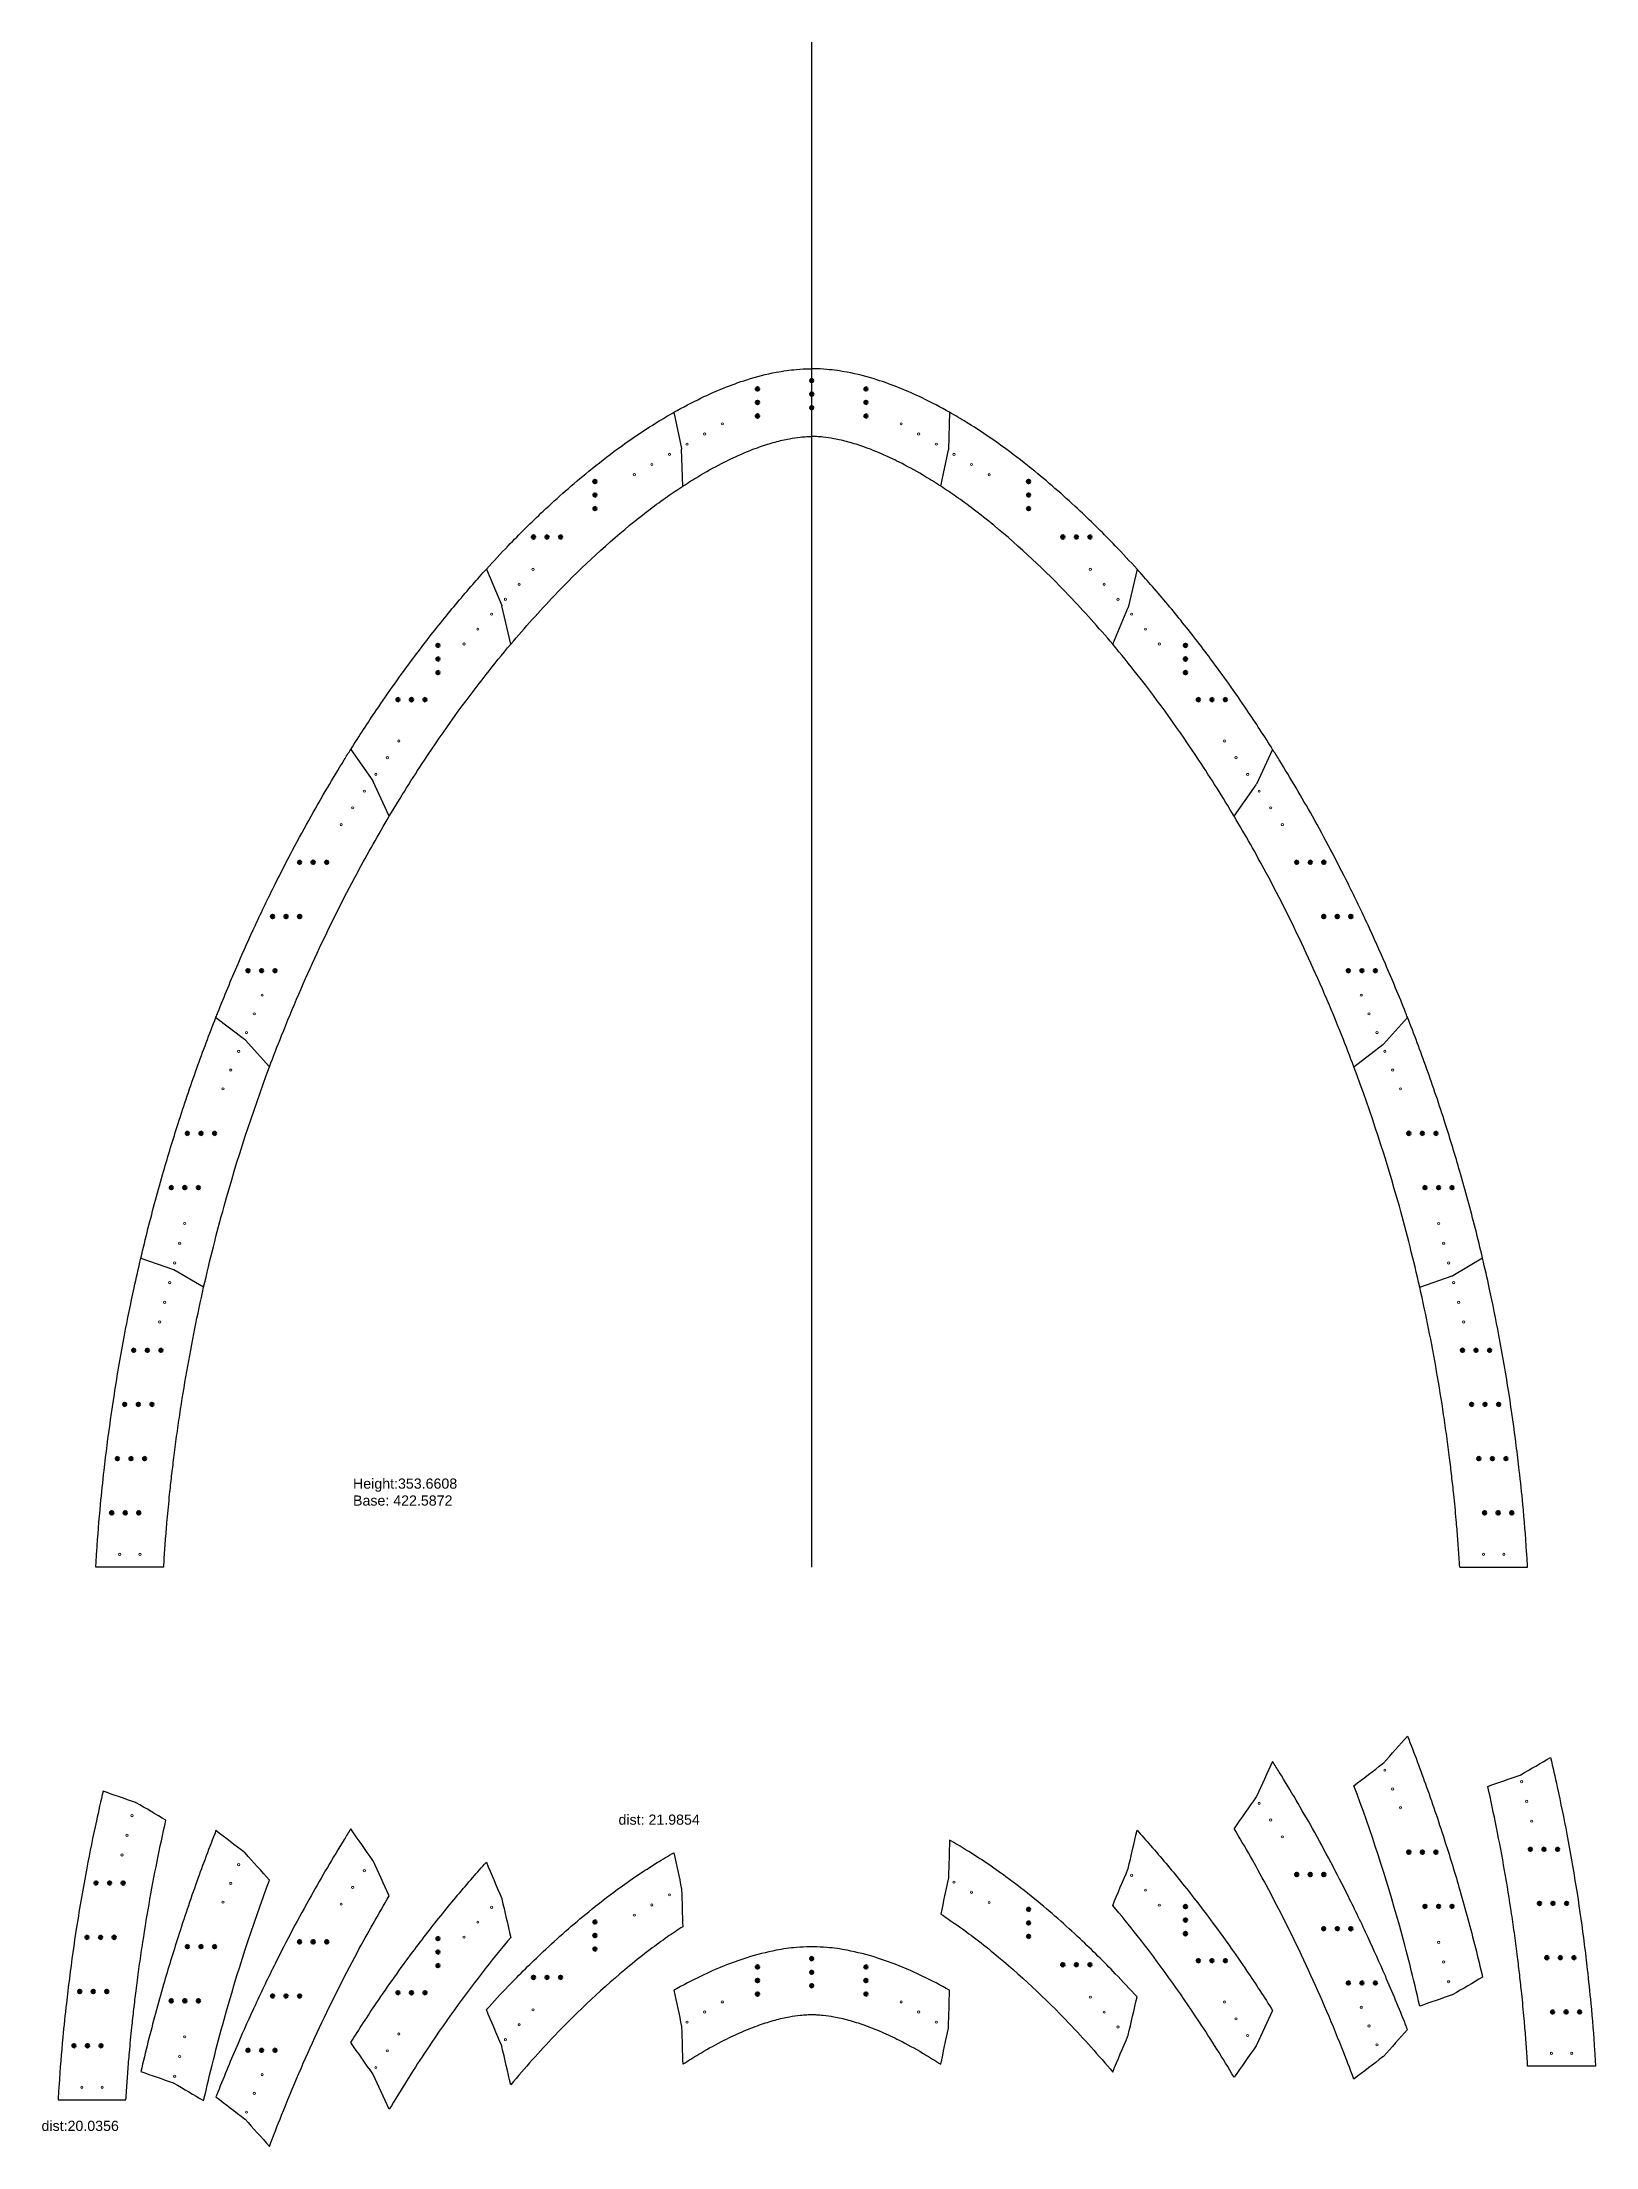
# Model space of a CAD drawing. Header units: inches. Extents: x 97 to 556, y 77 to 698.
import ezdxf

# ---------------------------------------------------------------- set-up
doc = ezdxf.new("R2010")
doc.units = ezdxf.units.IN
doc.header["$MEASUREMENT"] = 0
doc.header["$PDMODE"] = 32
doc.header["$PDSIZE"] = 1
for name, color, linetype, lineweight in [('Annotation', 7, 'Continuous', 9), ('Drilling', 3, 'Continuous', 13), ('Engrave', 4, 'Continuous', 50)]:
    doc.layers.add(name, color=color, linetype=linetype, lineweight=lineweight)
doc.styles.get("Standard").update_dxf_attribs({"font": 'Arial.ttf'})

msp = doc.modelspace()

# ---------------------------------------------------------------- texts
at = {"layer": 'Annotation', "char_height": 3, "attachment_point": 1}
for s, insert in [('Height:353.6608 \\PBase: 422.5872', (188.7, 274.1)), ('dist: 21.9854', (267.06, 174.92)), ('dist:20.0356', (96.76, 84.55))]:
    msp.add_mtext_dynamic_manual_height_columns(s, width=45.2102, gutter_width=1, heights=[0], dxfattribs=dict(at, insert=insert))

# ---------------------------------------------------------------- blocks, each defined once
blk = doc.blocks.new('*U360')
at = {"layer": 'Engrave'}
blk.add_point((0, 0), dxfattribs=at)
blk = doc.blocks.new('*U362')
at = {"layer": 'Engrave', "color": 0, "linetype": 'ByBlock', "lineweight": -2, "transparency": 16777216}
for p in [(0, 0), (4, 0), (8, 0)]:
    blk.add_blockref('*U360', p, dxfattribs=at)
blk = doc.blocks.new('*U363')
at = {"layer": 'Engrave'}
blk.add_point((0, 0), dxfattribs=at)
blk = doc.blocks.new('*U364')
at = {"layer": 'Engrave', "color": 0, "linetype": 'ByBlock', "lineweight": -2, "transparency": 16777216}
for p in [(0, 0), (4, 0), (8, 0)]:
    blk.add_blockref('*U363', p, dxfattribs=at)
blk = doc.blocks.new('*U365')
at = {"layer": 'Engrave'}
blk.add_point((0, 0), dxfattribs=at)
blk = doc.blocks.new('*U366')
at = {"layer": 'Engrave', "color": 0, "linetype": 'ByBlock', "lineweight": -2, "transparency": 16777216}
for p in [(0, 0), (4, 0), (8, 0)]:
    blk.add_blockref('*U365', p, dxfattribs=at)
blk = doc.blocks.new('*U367')
at = {"layer": 'Engrave'}
blk.add_point((0, 0), dxfattribs=at)
blk = doc.blocks.new('*U368')
at = {"layer": 'Engrave', "color": 0, "linetype": 'ByBlock', "lineweight": -2, "transparency": 16777216}
for p in [(0, 0), (4, 0), (8, 0)]:
    blk.add_blockref('*U367', p, dxfattribs=at)
blk = doc.blocks.new('*U369')
at = {"layer": 'Engrave'}
blk.add_point((0, 0), dxfattribs=at)
blk = doc.blocks.new('*U370')
at = {"layer": 'Engrave', "color": 0, "linetype": 'ByBlock', "lineweight": -2, "transparency": 16777216}
for p in [(0, 0), (4, 0), (8, 0)]:
    blk.add_blockref('*U369', p, dxfattribs=at)
blk = doc.blocks.new('*U371')
at = {"layer": 'Engrave'}
blk.add_point((0, 0), dxfattribs=at)
blk = doc.blocks.new('*U372')
at = {"layer": 'Engrave', "color": 0, "linetype": 'ByBlock', "lineweight": -2, "transparency": 16777216}
for p in [(0, 0), (4, 0), (8, 0)]:
    blk.add_blockref('*U371', p, dxfattribs=at)
blk = doc.blocks.new('*U373')
at = {"layer": 'Engrave'}
blk.add_point((0, 0), dxfattribs=at)
blk = doc.blocks.new('*U374')
at = {"layer": 'Engrave', "color": 0, "linetype": 'ByBlock', "lineweight": -2, "transparency": 16777216}
for p in [(0, 0), (4, 0), (8, 0)]:
    blk.add_blockref('*U373', p, dxfattribs=at)
blk = doc.blocks.new('*U375')
at = {"layer": 'Engrave'}
blk.add_point((0, 0), dxfattribs=at)
blk = doc.blocks.new('*U376')
at = {"layer": 'Engrave', "color": 0, "linetype": 'ByBlock', "lineweight": -2, "transparency": 16777216}
for p in [(0, 0), (4, 0), (8, 0)]:
    blk.add_blockref('*U375', p, dxfattribs=at)
blk = doc.blocks.new('*U377')
at = {"layer": 'Engrave'}
blk.add_point((0, 0), dxfattribs=at)
blk = doc.blocks.new('*U378')
at = {"layer": 'Engrave', "color": 0, "linetype": 'ByBlock', "lineweight": -2, "transparency": 16777216}
for p in [(0, 0), (4, 0), (8, 0)]:
    blk.add_blockref('*U377', p, dxfattribs=at)
blk = doc.blocks.new('*U379')
at = {"layer": 'Engrave'}
blk.add_point((0, 0), dxfattribs=at)
blk = doc.blocks.new('*U380')
at = {"layer": 'Engrave', "color": 0, "linetype": 'ByBlock', "lineweight": -2, "transparency": 16777216}
for p in [(0, 0), (4, 0), (8, 0)]:
    blk.add_blockref('*U379', p, dxfattribs=at)
blk = doc.blocks.new('*U381')
at = {"layer": 'Engrave'}
blk.add_point((0, 0), dxfattribs=at)
blk = doc.blocks.new('*U382')
at = {"layer": 'Engrave', "color": 0, "linetype": 'ByBlock', "lineweight": -2, "transparency": 16777216}
for p in [(0, 0), (4, 0), (8, 0)]:
    blk.add_blockref('*U381', p, dxfattribs=at)
blk = doc.blocks.new('*U383')
at = {"layer": 'Engrave'}
blk.add_point((0, 0), dxfattribs=at)
blk = doc.blocks.new('*U384')
at = {"layer": 'Engrave', "color": 0, "linetype": 'ByBlock', "lineweight": -2, "transparency": 16777216}
for p in [(0, 0), (4, 0), (8, 0)]:
    blk.add_blockref('*U383', p, dxfattribs=at)
blk = doc.blocks.new('*U385')
at = {"layer": 'Engrave'}
blk.add_point((0, 0), dxfattribs=at)
blk = doc.blocks.new('*U386')
at = {"layer": 'Engrave', "color": 0, "linetype": 'ByBlock', "lineweight": -2, "transparency": 16777216}
for p in [(0, 0), (4, 0), (8, 0)]:
    blk.add_blockref('*U385', p, dxfattribs=at)
blk = doc.blocks.new('*U387')
at = {"layer": 'Engrave'}
blk.add_point((0, 0), dxfattribs=at)
blk = doc.blocks.new('*U388')
at = {"layer": 'Engrave', "color": 0, "linetype": 'ByBlock', "lineweight": -2, "transparency": 16777216}
for p in [(0, 0), (4, 0), (8, 0)]:
    blk.add_blockref('*U387', p, dxfattribs=at)
blk = doc.blocks.new('*U389')
at = {"layer": 'Engrave'}
blk.add_point((0, 0), dxfattribs=at)
blk = doc.blocks.new('*U390')
at = {"layer": 'Engrave', "color": 0, "linetype": 'ByBlock', "lineweight": -2, "transparency": 16777216}
for p in [(0, 0), (4, 0), (8, 0)]:
    blk.add_blockref('*U389', p, dxfattribs=at)
blk = doc.blocks.new('*U391')
at = {"layer": 'Engrave'}
blk.add_point((0, 0), dxfattribs=at)
blk = doc.blocks.new('*U392')
at = {"layer": 'Engrave', "color": 0, "linetype": 'ByBlock', "lineweight": -2, "transparency": 16777216}
for p in [(0, 0), (4, 0), (8, 0)]:
    blk.add_blockref('*U391', p, dxfattribs=at)
blk = doc.blocks.new('*U393')
at = {"layer": 'Engrave'}
blk.add_point((0, 0), dxfattribs=at)
blk = doc.blocks.new('*U394')
at = {"layer": 'Engrave', "color": 0, "linetype": 'ByBlock', "lineweight": -2, "transparency": 16777216}
for p in [(0, 0), (4, 0), (8, 0)]:
    blk.add_blockref('*U393', p, dxfattribs=at)
blk = doc.blocks.new('*U395')
at = {"layer": 'Engrave'}
blk.add_point((0, 0), dxfattribs=at)
blk = doc.blocks.new('*U396')
at = {"layer": 'Engrave', "color": 0, "linetype": 'ByBlock', "lineweight": -2, "transparency": 16777216}
for p in [(0, 0), (4, 0), (8, 0)]:
    blk.add_blockref('*U395', p, dxfattribs=at)
blk = doc.blocks.new('*U397')
at = {"layer": 'Engrave'}
blk.add_point((0, 0), dxfattribs=at)
blk = doc.blocks.new('*U398')
at = {"layer": 'Engrave', "color": 0, "linetype": 'ByBlock', "lineweight": -2, "transparency": 16777216}
for p in [(0, 0), (4, 0), (8, 0)]:
    blk.add_blockref('*U397', p, dxfattribs=at)
blk = doc.blocks.new('*U399')
at = {"layer": 'Engrave'}
blk.add_point((0, 0), dxfattribs=at)
blk = doc.blocks.new('*U400')
at = {"layer": 'Engrave', "color": 0, "linetype": 'ByBlock', "lineweight": -2, "transparency": 16777216}
for p in [(0, 0), (4, 0), (8, 0)]:
    blk.add_blockref('*U399', p, dxfattribs=at)
blk = doc.blocks.new('*U401')
at = {"layer": 'Engrave'}
blk.add_point((0, 0), dxfattribs=at)
blk = doc.blocks.new('*U402')
at = {"layer": 'Engrave', "color": 0, "linetype": 'ByBlock', "lineweight": -2, "transparency": 16777216}
for p in [(0, 0), (4, 0), (8, 0)]:
    blk.add_blockref('*U401', p, dxfattribs=at)
blk = doc.blocks.new('*U403')
at = {"layer": 'Engrave'}
blk.add_point((0, 0), dxfattribs=at)
blk = doc.blocks.new('*U404')
at = {"layer": 'Engrave', "color": 0, "linetype": 'ByBlock', "lineweight": -2, "transparency": 16777216}
for p in [(0, 0), (4, 0), (8, 0)]:
    blk.add_blockref('*U403', p, dxfattribs=at)
blk = doc.blocks.new('*U405')
at = {"layer": 'Engrave'}
blk.add_point((0, 0), dxfattribs=at)
blk = doc.blocks.new('*U406')
at = {"layer": 'Engrave', "color": 0, "linetype": 'ByBlock', "lineweight": -2, "transparency": 16777216}
for p in [(0, 0), (4, 0), (8, 0)]:
    blk.add_blockref('*U405', p, dxfattribs=at)
blk = doc.blocks.new('*U407')
at = {"layer": 'Engrave'}
blk.add_point((0, 0), dxfattribs=at)
blk = doc.blocks.new('*U408')
at = {"layer": 'Engrave', "color": 0, "linetype": 'ByBlock', "lineweight": -2, "transparency": 16777216}
for p in [(0, 0), (4, 0), (8, 0)]:
    blk.add_blockref('*U407', p, dxfattribs=at)
blk = doc.blocks.new('*U409')
at = {"layer": 'Engrave'}
blk.add_point((0, 0), dxfattribs=at)
blk = doc.blocks.new('*U410')
at = {"layer": 'Engrave', "color": 0, "linetype": 'ByBlock', "lineweight": -2, "transparency": 16777216}
for p in [(0, 0), (4, 0), (8, 0)]:
    blk.add_blockref('*U409', p, dxfattribs=at)
blk = doc.blocks.new('*U411')
at = {"layer": 'Engrave'}
blk.add_point((0, 0), dxfattribs=at)
blk = doc.blocks.new('*U412')
at = {"layer": 'Engrave', "color": 0, "linetype": 'ByBlock', "lineweight": -2, "transparency": 16777216}
for p in [(0, 0), (4, 0), (8, 0)]:
    blk.add_blockref('*U411', p, dxfattribs=at)
blk = doc.blocks.new('*U413')
at = {"layer": 'Engrave'}
blk.add_point((0, 0), dxfattribs=at)
blk = doc.blocks.new('*U414')
at = {"layer": 'Engrave', "color": 0, "linetype": 'ByBlock', "lineweight": -2, "transparency": 16777216}
for p in [(0, 0), (4, 0), (8, 0)]:
    blk.add_blockref('*U413', p, dxfattribs=at)
blk = doc.blocks.new('*U415')
at = {"layer": 'Engrave'}
blk.add_point((0, 0), dxfattribs=at)
blk = doc.blocks.new('*U416')
at = {"layer": 'Engrave', "color": 0, "linetype": 'ByBlock', "lineweight": -2, "transparency": 16777216}
for p in [(0, 0), (4, 0), (8, 0)]:
    blk.add_blockref('*U415', p, dxfattribs=at)
blk = doc.blocks.new('*U417')
at = {"layer": 'Engrave'}
blk.add_point((0, 0), dxfattribs=at)
blk = doc.blocks.new('*U418')
at = {"layer": 'Engrave', "color": 0, "linetype": 'ByBlock', "lineweight": -2, "transparency": 16777216}
for p in [(0, 0), (4, 0), (8, 0)]:
    blk.add_blockref('*U417', p, dxfattribs=at)
blk = doc.blocks.new('*U419')
at = {"layer": 'Engrave'}
blk.add_point((0, 0), dxfattribs=at)
blk = doc.blocks.new('*U420')
at = {"layer": 'Engrave', "color": 0, "linetype": 'ByBlock', "lineweight": -2, "transparency": 16777216}
for p in [(0, 0), (4, 0), (8, 0)]:
    blk.add_blockref('*U419', p, dxfattribs=at)
blk = doc.blocks.new('*U421')
at = {"layer": 'Engrave'}
blk.add_point((0, 0), dxfattribs=at)
blk = doc.blocks.new('*U422')
at = {"layer": 'Engrave', "color": 0, "linetype": 'ByBlock', "lineweight": -2, "transparency": 16777216}
for p in [(0, 0), (4, 0), (8, 0)]:
    blk.add_blockref('*U421', p, dxfattribs=at)
blk = doc.blocks.new('*U423')
at = {"layer": 'Engrave'}
blk.add_point((0, 0), dxfattribs=at)
blk = doc.blocks.new('*U424')
at = {"layer": 'Engrave', "color": 0, "linetype": 'ByBlock', "lineweight": -2, "transparency": 16777216}
for p in [(0, 0), (4, 0), (8, 0)]:
    blk.add_blockref('*U423', p, dxfattribs=at)
blk = doc.blocks.new('*U425')
at = {"layer": 'Engrave'}
blk.add_point((0, 0), dxfattribs=at)
blk = doc.blocks.new('*U426')
at = {"layer": 'Engrave', "color": 0, "linetype": 'ByBlock', "lineweight": -2, "transparency": 16777216}
for p in [(0, 0), (4, 0), (8, 0)]:
    blk.add_blockref('*U425', p, dxfattribs=at)
blk = doc.blocks.new('*U427')
at = {"layer": 'Engrave'}
blk.add_point((0, 0), dxfattribs=at)
blk = doc.blocks.new('*U428')
at = {"layer": 'Engrave', "color": 0, "linetype": 'ByBlock', "lineweight": -2, "transparency": 16777216}
for p in [(0, 0), (4, 0), (8, 0)]:
    blk.add_blockref('*U427', p, dxfattribs=at)
blk = doc.blocks.new('*U429')
at = {"layer": 'Engrave'}
blk.add_point((0, 0), dxfattribs=at)
blk = doc.blocks.new('*U430')
at = {"layer": 'Engrave', "color": 0, "linetype": 'ByBlock', "lineweight": -2, "transparency": 16777216}
for p in [(0, 0), (4, 0), (8, 0)]:
    blk.add_blockref('*U429', p, dxfattribs=at)
blk = doc.blocks.new('*U431')
at = {"layer": 'Engrave'}
blk.add_point((0, 0), dxfattribs=at)
blk = doc.blocks.new('*U432')
at = {"layer": 'Engrave', "color": 0, "linetype": 'ByBlock', "lineweight": -2, "transparency": 16777216}
for p in [(0, 0), (4, 0), (8, 0)]:
    blk.add_blockref('*U431', p, dxfattribs=at)
blk = doc.blocks.new('*U437')
at = {"layer": 'Engrave'}
blk.add_point((0, 0), dxfattribs=at)
blk = doc.blocks.new('*U438')
at = {"layer": 'Engrave', "color": 0, "linetype": 'ByBlock', "lineweight": -2, "transparency": 16777216}
for p in [(0, 0), (4, 0), (8, 0)]:
    blk.add_blockref('*U437', p, dxfattribs=at)
blk = doc.blocks.new('*U439')
at = {"layer": 'Engrave'}
blk.add_point((0, 0), dxfattribs=at)
blk = doc.blocks.new('*U440')
at = {"layer": 'Engrave', "color": 0, "linetype": 'ByBlock', "lineweight": -2, "transparency": 16777216}
for p in [(0, 0), (4, 0), (8, 0)]:
    blk.add_blockref('*U439', p, dxfattribs=at)
blk = doc.blocks.new('*U433')
at = {"layer": 'Engrave'}
blk.add_point((0, 0), dxfattribs=at)
blk = doc.blocks.new('*U434')
at = {"layer": 'Engrave', "color": 0, "linetype": 'ByBlock', "lineweight": -2, "transparency": 16777216}
for p in [(0, 0), (4, 0), (8, 0)]:
    blk.add_blockref('*U433', p, dxfattribs=at)
blk = doc.blocks.new('*U435')
at = {"layer": 'Engrave'}
blk.add_point((0, 0), dxfattribs=at)
blk = doc.blocks.new('*U436')
at = {"layer": 'Engrave', "color": 0, "linetype": 'ByBlock', "lineweight": -2, "transparency": 16777216}
for p in [(0, 0), (4, 0), (8, 0)]:
    blk.add_blockref('*U435', p, dxfattribs=at)
blk = doc.blocks.new('*U441')
at = {"layer": 'Engrave'}
blk.add_point((0, 0), dxfattribs=at)
blk = doc.blocks.new('*U442')
at = {"layer": 'Engrave', "color": 0, "linetype": 'ByBlock', "lineweight": -2, "transparency": 16777216}
for p in [(0, 0), (4, 0), (8, 0)]:
    blk.add_blockref('*U441', p, dxfattribs=at)
blk = doc.blocks.new('*U443')
at = {"layer": 'Engrave'}
blk.add_point((0, 0), dxfattribs=at)
blk = doc.blocks.new('*U444')
at = {"layer": 'Engrave', "color": 0, "linetype": 'ByBlock', "lineweight": -2, "transparency": 16777216}
for p in [(0, 0), (4, 0), (8, 0)]:
    blk.add_blockref('*U443', p, dxfattribs=at)
blk = doc.blocks.new('*U445')
at = {"layer": 'Engrave'}
blk.add_point((0, 0), dxfattribs=at)
blk = doc.blocks.new('*U446')
at = {"layer": 'Engrave', "color": 0, "linetype": 'ByBlock', "lineweight": -2, "transparency": 16777216}
for p in [(0, 0), (4, 0), (8, 0)]:
    blk.add_blockref('*U445', p, dxfattribs=at)
blk = doc.blocks.new('*U447')
at = {"layer": 'Engrave'}
blk.add_point((0, 0), dxfattribs=at)
blk = doc.blocks.new('*U448')
at = {"layer": 'Engrave', "color": 0, "linetype": 'ByBlock', "lineweight": -2, "transparency": 16777216}
for p in [(0, 0), (4, 0), (8, 0)]:
    blk.add_blockref('*U447', p, dxfattribs=at)
blk = doc.blocks.new('*U453')
at = {"layer": 'Engrave'}
blk.add_point((0, 0), dxfattribs=at)
blk = doc.blocks.new('*U454')
at = {"layer": 'Engrave', "color": 0, "linetype": 'ByBlock', "lineweight": -2, "transparency": 16777216}
for p in [(0, 0), (4, 0), (8, 0)]:
    blk.add_blockref('*U453', p, dxfattribs=at)
blk = doc.blocks.new('*U449')
at = {"layer": 'Engrave'}
blk.add_point((0, 0), dxfattribs=at)
blk = doc.blocks.new('*U450')
at = {"layer": 'Engrave', "color": 0, "linetype": 'ByBlock', "lineweight": -2, "transparency": 16777216}
for p in [(0, 0), (4, 0), (8, 0)]:
    blk.add_blockref('*U449', p, dxfattribs=at)
blk = doc.blocks.new('*U451')
at = {"layer": 'Engrave'}
blk.add_point((0, 0), dxfattribs=at)
blk = doc.blocks.new('*U452')
at = {"layer": 'Engrave', "color": 0, "linetype": 'ByBlock', "lineweight": -2, "transparency": 16777216}
for p in [(0, 0), (4, 0), (8, 0)]:
    blk.add_blockref('*U451', p, dxfattribs=at)
blk = doc.blocks.new('*U455')
at = {"layer": 'Engrave'}
blk.add_point((0, 0), dxfattribs=at)
blk = doc.blocks.new('*U456')
at = {"layer": 'Engrave', "color": 0, "linetype": 'ByBlock', "lineweight": -2, "transparency": 16777216}
for p in [(0, 0), (4, 0), (8, 0)]:
    blk.add_blockref('*U455', p, dxfattribs=at)
blk = doc.blocks.new('*U457')
at = {"layer": 'Engrave'}
blk.add_point((0, 0), dxfattribs=at)
blk = doc.blocks.new('*U458')
at = {"layer": 'Engrave', "color": 0, "linetype": 'ByBlock', "lineweight": -2, "transparency": 16777216}
for p in [(0, 0), (4, 0), (8, 0)]:
    blk.add_blockref('*U457', p, dxfattribs=at)
blk = doc.blocks.new('*U459')
at = {"layer": 'Engrave'}
blk.add_point((0, 0), dxfattribs=at)
blk = doc.blocks.new('*U460')
at = {"layer": 'Engrave', "color": 0, "linetype": 'ByBlock', "lineweight": -2, "transparency": 16777216}
for p in [(0, 0), (4, 0), (8, 0)]:
    blk.add_blockref('*U459', p, dxfattribs=at)
blk = doc.blocks.new('*U461')
at = {"layer": 'Engrave'}
blk.add_point((0, 0), dxfattribs=at)
blk = doc.blocks.new('*U462')
at = {"layer": 'Engrave', "color": 0, "linetype": 'ByBlock', "lineweight": -2, "transparency": 16777216}
for p in [(0, 0), (4, 0), (8, 0)]:
    blk.add_blockref('*U461', p, dxfattribs=at)
blk = doc.blocks.new('*U463')
at = {"layer": 'Engrave'}
blk.add_point((0, 0), dxfattribs=at)
blk = doc.blocks.new('*U464')
at = {"layer": 'Engrave', "color": 0, "linetype": 'ByBlock', "lineweight": -2, "transparency": 16777216}
for p in [(0, 0), (4, 0), (8, 0)]:
    blk.add_blockref('*U463', p, dxfattribs=at)
blk = doc.blocks.new('*U465')
at = {"layer": 'Engrave'}
blk.add_point((0, 0), dxfattribs=at)
blk = doc.blocks.new('*U466')
at = {"layer": 'Engrave', "color": 0, "linetype": 'ByBlock', "lineweight": -2, "transparency": 16777216}
for p in [(0, 0), (4, 0), (8, 0)]:
    blk.add_blockref('*U465', p, dxfattribs=at)
blk = doc.blocks.new('*U467')
at = {"layer": 'Engrave'}
blk.add_point((0, 0), dxfattribs=at)
blk = doc.blocks.new('*U468')
at = {"layer": 'Engrave', "color": 0, "linetype": 'ByBlock', "lineweight": -2, "transparency": 16777216}
for p in [(0, 0), (4, 0), (8, 0)]:
    blk.add_blockref('*U467', p, dxfattribs=at)
blk = doc.blocks.new('*U469')
at = {"layer": 'Engrave'}
blk.add_point((0, 0), dxfattribs=at)
blk = doc.blocks.new('*U470')
at = {"layer": 'Engrave', "color": 0, "linetype": 'ByBlock', "lineweight": -2, "transparency": 16777216}
for p in [(0, 0), (4, 0), (8, 0)]:
    blk.add_blockref('*U469', p, dxfattribs=at)
blk = doc.blocks.new('*U471')
at = {"layer": 'Engrave'}
blk.add_point((0, 0), dxfattribs=at)
blk = doc.blocks.new('*U472')
at = {"layer": 'Engrave', "color": 0, "linetype": 'ByBlock', "lineweight": -2, "transparency": 16777216}
for p in [(0, 0), (4, 0), (8, 0)]:
    blk.add_blockref('*U471', p, dxfattribs=at)
blk = doc.blocks.new('*U473')
at = {"layer": 'Engrave'}
blk.add_point((0, 0), dxfattribs=at)
blk = doc.blocks.new('*U474')
at = {"layer": 'Engrave', "color": 0, "linetype": 'ByBlock', "lineweight": -2, "transparency": 16777216}
for p in [(0, 0), (4, 0), (8, 0)]:
    blk.add_blockref('*U473', p, dxfattribs=at)
blk = doc.blocks.new('*U475')
at = {"layer": 'Engrave'}
blk.add_point((0, 0), dxfattribs=at)
blk = doc.blocks.new('*U476')
at = {"layer": 'Engrave', "color": 0, "linetype": 'ByBlock', "lineweight": -2, "transparency": 16777216}
for p in [(0, 0), (4, 0), (8, 0)]:
    blk.add_blockref('*U475', p, dxfattribs=at)
blk = doc.blocks.new('*U477')
at = {"layer": 'Engrave'}
blk.add_point((0, 0), dxfattribs=at)
blk = doc.blocks.new('*U478')
at = {"layer": 'Engrave', "color": 0, "linetype": 'ByBlock', "lineweight": -2, "transparency": 16777216}
for p in [(0, 0), (4, 0), (8, 0)]:
    blk.add_blockref('*U477', p, dxfattribs=at)
blk = doc.blocks.new('*U479')
at = {"layer": 'Engrave'}
blk.add_point((0, 0), dxfattribs=at)
blk = doc.blocks.new('*U480')
at = {"layer": 'Engrave', "color": 0, "linetype": 'ByBlock', "lineweight": -2, "transparency": 16777216}
for p in [(0, 0), (4, 0), (8, 0)]:
    blk.add_blockref('*U479', p, dxfattribs=at)

# ---------------------------------------------------------------- linework, layer by layer
for p, q in [((324.09, 247.97), (324.09, 698.04)), ((283.41, 588.79), (285.68, 578.08)), ((364.76, 588.79), (364.47, 577.84)), ((285.68, 578.08), (285.7, 577.9)), ((286, 566.95), (285.7, 577.9)), ((324.09, 581.63), (324.09, 581.63)), ((324.09, 581.63), (324.09, 581.63)), ((324.09, 581.63), (324.09, 581.63)), ((324.09, 581.63), (324.09, 581.63)), ((364.47, 577.84), (364.45, 577.66)), ((362.18, 566.95), (364.45, 577.66)), ((228.06, 542.48), (232.58, 531.79)), ((420.12, 542.48), (417.49, 531.17)), ((232.58, 531.79), (232.63, 531.62)), ((235.26, 520.32), (232.63, 531.62)), ((412.92, 520.32), (417.44, 531.01)), ((417.44, 531.01), (417.49, 531.17)), ((188.04, 489.29), (194.54, 480.01)), ((460.14, 489.29), (455.36, 479.01)), ((194.54, 480.01), (194.63, 479.86)), ((199.42, 469.58), (194.63, 479.86)), ((448.76, 469.58), (455.27, 478.86)), ((455.27, 478.86), (455.36, 479.01)), ((148.24, 410.2), (156.7, 403.73)), ((499.94, 410.2), (492.82, 402.27)), ((156.7, 403.73), (156.84, 403.61)), ((164.05, 395.59), (156.84, 403.61)), ((484.13, 395.59), (492.69, 402.15)), ((492.69, 402.15), (492.82, 402.27)), ((126.07, 339.09), (135.67, 335.76)), ((135.67, 335.76), (135.85, 335.68)), ((144.62, 330.54), (135.85, 335.68)), ((522.1, 339.09), (513.33, 333.95)), ((503.55, 330.54), (513.16, 333.87)), ((513.16, 333.87), (513.33, 333.95)), ((132.83, 247.97), (112.79, 247.97)), ((515.35, 247.97), (535.38, 247.97)), ((324.09, 115.89), (324.09, 115.89)), ((324.09, 115.89), (324.09, 115.89))]:
    msp.add_line(p, q)
msp.add_lwpolyline([(324.09, 115.89), (324.09, 115.89)], close=True)
for points, knots in [([(283.41, 588.79), (286.05, 590.28), (293, 593.95), (303.09, 598.08), (312.63, 600.55), (318.93, 601.45), (322.43, 601.62), (323.93, 601.63), (324.09, 601.63)], [622.618715, 622.618715, 622.618715, 622.618715, 636.946258, 659.810717, 674.032745, 683.518574, 689.884013, 690.621242, 690.621242, 690.621242, 690.621242]), ([(364.76, 588.79), (362.13, 590.28), (355.17, 593.95), (345.09, 598.08), (335.55, 600.55), (329.25, 601.45), (325.74, 601.62), (324.24, 601.63), (324.09, 601.63)], [622.618715, 622.618715, 622.618715, 622.618715, 636.946258, 659.810717, 674.032745, 683.518574, 689.884013, 690.621242, 690.621242, 690.621242, 690.621242]), ([(228.06, 542.48), (230.17, 544.8), (235.62, 550.65), (245.52, 560.47), (256.35, 569.99), (267.6, 578.74), (276.06, 584.47), (281.74, 587.84), (283.41, 588.79)], [508.266551, 508.266551, 508.266551, 508.266551, 523.124343, 546.098192, 574.296301, 591.33613, 613.541856, 622.618715, 622.618715, 622.618715, 622.618715]), ([(420.12, 542.48), (418.01, 544.8), (412.56, 550.65), (402.65, 560.47), (391.83, 569.99), (380.58, 578.74), (372.11, 584.47), (366.43, 587.84), (364.76, 588.79)], [508.266551, 508.266551, 508.266551, 508.266551, 523.124343, 546.098192, 574.296301, 591.33613, 613.541856, 622.618715, 622.618715, 622.618715, 622.618715]), ([(286, 566.95), (286.23, 567.11), (286.47, 567.26), (288.25, 568.4), (289.8, 569.36), (293.66, 571.64), (295.98, 572.91), (300.04, 574.96), (301.79, 575.78), (305.25, 577.28), (306.98, 577.96), (310.23, 579.11), (311.76, 579.59), (314.71, 580.4), (316.13, 580.73), (318.61, 581.18), (319.68, 581.34), (321.36, 581.52), (322, 581.57), (323.13, 581.62), (323.61, 581.63), (324.09, 581.63)], [607.261506, 607.261506, 607.261506, 607.261506, 608.773362, 608.773362, 618.566232, 618.566232, 633.133897, 633.133897, 644.08408, 644.08408, 655.034262, 655.034262, 664.891249, 664.891249, 674.410473, 674.410473, 681.993066, 681.993066, 686.824011, 686.824011, 690.529431, 690.529431, 690.529431, 690.529431]), ([(362.18, 566.95), (361.94, 567.11), (361.7, 567.26), (359.93, 568.4), (358.37, 569.36), (354.51, 571.64), (352.2, 572.91), (348.14, 574.96), (346.39, 575.78), (342.92, 577.28), (341.2, 577.96), (337.95, 579.11), (336.41, 579.59), (333.47, 580.4), (332.05, 580.73), (329.56, 581.18), (328.5, 581.34), (326.81, 581.52), (326.17, 581.57), (325.05, 581.62), (324.56, 581.63), (324.09, 581.63)], [607.261506, 607.261506, 607.261506, 607.261506, 608.773362, 608.773362, 618.566232, 618.566232, 633.133897, 633.133897, 644.08408, 644.08408, 655.034262, 655.034262, 664.891249, 664.891249, 674.410473, 674.410473, 681.993066, 681.993066, 686.824011, 686.824011, 690.529431, 690.529431, 690.529431, 690.529431]), ([(235.26, 520.32), (239.43, 525.27), (243.73, 530.08), (255.22, 542.12), (262.61, 549.08), (272.35, 557.07), (274.37, 558.66), (278.08, 561.48), (279.78, 562.72), (282.99, 564.96), (284.49, 565.97), (286, 566.95)], [488.834731, 488.834731, 488.834731, 488.834731, 521.332388, 521.332388, 573.084357, 573.084357, 586.459124, 586.459124, 597.616243, 597.616243, 607.261506, 607.261506, 607.261506, 607.261506]), ([(412.92, 520.32), (408.75, 525.27), (404.45, 530.08), (392.95, 542.12), (385.56, 549.08), (375.82, 557.07), (373.81, 558.66), (370.09, 561.48), (368.39, 562.72), (365.19, 564.96), (363.69, 565.97), (362.18, 566.95)], [488.834731, 488.834731, 488.834731, 488.834731, 521.332388, 521.332388, 573.084357, 573.084357, 586.459124, 586.459124, 597.616243, 597.616243, 607.261506, 607.261506, 607.261506, 607.261506]), ([(188.04, 489.29), (190.51, 493.21), (196.42, 502.27), (205.45, 515), (214.99, 527.31), (222.32, 536.05), (226.71, 540.99), (228.06, 542.48)], [403.087061, 403.087061, 403.087061, 403.087061, 425.05547, 454.280828, 476.939184, 498.796161, 508.266551, 508.266551, 508.266551, 508.266551]), ([(460.14, 489.29), (457.67, 493.21), (451.76, 502.27), (442.73, 515), (433.19, 527.31), (425.86, 536.05), (421.46, 540.99), (420.12, 542.48)], [403.087061, 403.087061, 403.087061, 403.087061, 425.05547, 454.280828, 476.939184, 498.796161, 508.266551, 508.266551, 508.266551, 508.266551]), ([(199.42, 469.58), (202.75, 475.18), (206.2, 480.69), (215.53, 494.8), (221.59, 503.25), (230.36, 514.4), (232.79, 517.39), (235.26, 520.32)], [385.542298, 385.542298, 385.542298, 385.542298, 417.82845, 417.82845, 469.580419, 469.580419, 488.834731, 488.834731, 488.834731, 488.834731]), ([(448.76, 469.58), (445.43, 475.18), (441.97, 480.69), (432.65, 494.8), (426.58, 503.25), (417.81, 514.4), (415.39, 517.39), (412.92, 520.32)], [385.542298, 385.542298, 385.542298, 385.542298, 417.82845, 417.82845, 469.580419, 469.580419, 488.834731, 488.834731, 488.834731, 488.834731]), ([(148.26, 410.25), (148.44, 410.71), (150.53, 416), (154.3, 425.1), (159.96, 437.71), (166.98, 452.31), (175.62, 468.65), (183.34, 481.77), (187.39, 488.26), (188.04, 489.29)], [263.235814, 263.235814, 263.235814, 263.235814, 265.594563, 290.163787, 309.86406, 331.024588, 366.882337, 397.32899, 403.087061, 403.087061, 403.087061, 403.087061]), ([(499.92, 410.25), (499.74, 410.71), (497.65, 416), (493.87, 425.1), (488.21, 437.71), (481.19, 452.31), (472.56, 468.65), (464.84, 481.77), (460.79, 488.26), (460.14, 489.29)], [263.235814, 263.235814, 263.235814, 263.235814, 265.594563, 290.163787, 309.86406, 331.024588, 366.882337, 397.32899, 403.087061, 403.087061, 403.087061, 403.087061]), ([(164.05, 395.59), (165.21, 398.68), (166.4, 401.75), (174.17, 421.27), (181.62, 437.35), (193.01, 458.53), (196.15, 464.1), (199.42, 469.58)], [250.322809, 250.322809, 250.322809, 250.322809, 266.578982, 266.578982, 353.921082, 353.921082, 385.542298, 385.542298, 385.542298, 385.542298]), ([(484.13, 395.59), (482.97, 398.68), (481.78, 401.75), (474, 421.27), (466.55, 437.35), (455.17, 458.53), (452.02, 464.1), (448.76, 469.58)], [250.322809, 250.322809, 250.322809, 250.322809, 266.578982, 266.578982, 353.921082, 353.921082, 385.542298, 385.542298, 385.542298, 385.542298]), ([(126.07, 339.09), (126.75, 341.99), (128.85, 350.58), (132.44, 363.87), (137.25, 379.67), (142.39, 394.85), (146.29, 405.25), (148.26, 410.25)], [145.504957, 145.504957, 145.504957, 145.504957, 159.618359, 187.36722, 210.65806, 237.827854, 263.235814, 263.235814, 263.235814, 263.235814]), ([(522.1, 339.09), (521.42, 341.99), (519.33, 350.58), (515.73, 363.87), (510.92, 379.67), (505.78, 394.85), (501.88, 405.25), (499.92, 410.25)], [145.504957, 145.504957, 145.504957, 145.504957, 159.618359, 187.36722, 210.65806, 237.827854, 263.235814, 263.235814, 263.235814, 263.235814]), ([(144.62, 330.54), (146.44, 338.55), (148.45, 346.52), (154.52, 368.35), (158.99, 382.08), (164.05, 395.59)], [138.808561, 138.808561, 138.808561, 138.808561, 179.236882, 179.236882, 250.322809, 250.322809, 250.322809, 250.322809]), ([(503.55, 330.54), (501.74, 338.55), (499.73, 346.52), (493.66, 368.35), (489.19, 382.08), (484.13, 395.59)], [138.808561, 138.808561, 138.808561, 138.808561, 179.236882, 179.236882, 250.322809, 250.322809, 250.322809, 250.322809]), ([(112.79, 247.97), (112.88, 249.48), (113.25, 255.65), (114.01, 265.16), (115.13, 275.63), (116.42, 286.48), (118.3, 299.81), (120.97, 315.29), (123.68, 328.64), (125.39, 336.18), (126.07, 339.09)], [0, 0, 0, 0, 7.150063, 29.260404, 45.182299, 56.992994, 81.007547, 108.912925, 131.35327, 145.504957, 145.504957, 145.504957, 145.504957]), ([(535.38, 247.97), (535.29, 249.48), (534.92, 255.65), (534.16, 265.16), (533.05, 275.63), (531.75, 286.48), (529.87, 299.81), (527.2, 315.29), (524.49, 328.64), (522.79, 336.18), (522.1, 339.09)], [0, 0, 0, 0, 7.150063, 29.260404, 45.182299, 56.992994, 81.007547, 108.912925, 131.35327, 145.504957, 145.504957, 145.504957, 145.504957]), ([(132.83, 247.97), (132.89, 248.95), (132.95, 249.92), (133.07, 251.8), (133.13, 252.72), (133.26, 254.56), (133.33, 255.49), (133.54, 258.26), (133.69, 260.1), (134.08, 264.43), (134.32, 266.92), (134.77, 271.2), (134.97, 273), (135.38, 276.59), (135.6, 278.38), (136.08, 282.3), (136.36, 284.43), (136.94, 288.69), (137.25, 290.81), (138.2, 297.19), (138.89, 301.44), (140.38, 309.91), (141.17, 314.14), (142.84, 322.43), (143.7, 326.49), (144.62, 330.54)], [1.890833, 1.890833, 1.890833, 1.890833, 6.597923, 6.597923, 11.183276, 11.183276, 15.768628, 15.768628, 24.939334, 24.939334, 37.276116, 37.276116, 46.103807, 46.103807, 54.931498, 54.931498, 65.505259, 65.505259, 76.079019, 76.079019, 97.226541, 97.226541, 118.374062, 118.374062, 138.808561, 138.808561, 138.808561, 138.808561]), ([(515.35, 247.97), (515.29, 248.95), (515.23, 249.92), (515.11, 251.8), (515.05, 252.72), (514.92, 254.56), (514.85, 255.49), (514.64, 258.26), (514.48, 260.1), (514.1, 264.43), (513.85, 266.92), (513.4, 271.2), (513.2, 273), (512.79, 276.59), (512.58, 278.38), (512.09, 282.3), (511.81, 284.43), (511.23, 288.69), (510.93, 290.81), (509.97, 297.19), (509.28, 301.44), (507.8, 309.91), (507, 314.14), (505.34, 322.43), (504.47, 326.49), (503.55, 330.54)], [1.890833, 1.890833, 1.890833, 1.890833, 6.597923, 6.597923, 11.183276, 11.183276, 15.768628, 15.768628, 24.939334, 24.939334, 37.276116, 37.276116, 46.103807, 46.103807, 54.931498, 54.931498, 65.505259, 65.505259, 76.079019, 76.079019, 97.226541, 97.226541, 118.374062, 118.374062, 138.808561, 138.808561, 138.808561, 138.808561]), ([(499.92, 198.09), (501.88, 193.1), (505.78, 182.7), (510.92, 167.52), (515.73, 151.71), (519.33, 138.43), (521.42, 129.84), (522.1, 126.94), (519.18, 125.22), (516.26, 123.51), (513.33, 121.8), (513.27, 121.77), (513.22, 121.74), (513.16, 121.72), (509.96, 120.61), (506.75, 119.49), (503.55, 118.38), (501.74, 126.4), (499.73, 134.37), (493.66, 156.19), (489.19, 169.93), (484.13, 183.43), (486.98, 185.62), (489.83, 187.8), (492.69, 189.99), (492.73, 190.03), (492.78, 190.07), (492.82, 190.12), (495.19, 192.76), (497.57, 195.4), (499.94, 198.05)], [0, 0, 0, 0, 25.40796, 52.577754, 75.868594, 103.617456, 117.730857, 117.730857, 117.730857, 118.730857, 118.730857, 118.730857, 119.730857, 119.730857, 119.730857, 120.730857, 120.730857, 120.730857, 161.159178, 161.159178, 232.245105, 232.245105, 232.245105, 233.245105, 233.245105, 233.245105, 234.245105, 234.245105, 234.245105, 235.245105, 235.245105, 235.245105, 235.245105]), ([(499.92, 111.51), (499.74, 111.97), (497.65, 117.26), (493.87, 126.36), (488.21, 138.97), (481.19, 153.57), (472.56, 169.91), (464.84, 183.03), (460.79, 189.52), (460.14, 190.55), (458.54, 187.13), (456.95, 183.7), (455.36, 180.27), (455.33, 180.22), (455.3, 180.17), (455.27, 180.12), (453.1, 177.03), (450.93, 173.93), (448.76, 170.84)], [0, 0, 0, 0, 2.358749, 26.927973, 46.628246, 67.788774, 103.646523, 134.093176, 139.851247, 139.851247, 139.851247, 140.851247, 140.851247, 140.851247, 141.851247, 141.851247, 141.851247, 142.851247, 142.851247, 142.851247, 142.851247]), ([(523.61, 183.25), (524.53, 179.2), (525.39, 175.13), (527.06, 166.85), (527.85, 162.62), (529.34, 154.15), (530.03, 149.9), (530.98, 143.52), (531.29, 141.39), (531.87, 137.13), (532.15, 135.01), (532.63, 131.09), (532.85, 129.3), (533.26, 125.71), (533.46, 123.91), (533.91, 119.62), (534.15, 117.14), (534.54, 112.81), (534.69, 110.97), (534.9, 108.2), (534.97, 107.27), (535.1, 105.42), (535.16, 104.5), (535.28, 102.63), (535.34, 101.66), (535.4, 100.68), (542.08, 100.68), (548.76, 100.68), (555.44, 100.68), (555.35, 102.19), (554.98, 108.36), (554.22, 117.87), (553.1, 128.34), (551.81, 139.19), (549.93, 152.52), (547.26, 168), (544.55, 181.35), (542.84, 188.89), (542.16, 191.8), (539.24, 190.09), (536.31, 188.37), (533.39, 186.66), (533.33, 186.63), (533.27, 186.61), (533.21, 186.58), (530.01, 185.47), (526.81, 184.36), (523.61, 183.25)], [0, 0, 0, 0, 20.434499, 20.434499, 41.582021, 41.582021, 62.729542, 62.729542, 73.303303, 73.303303, 83.877063, 83.877063, 92.704754, 92.704754, 101.532445, 101.532445, 113.869227, 113.869227, 123.039933, 123.039933, 127.625286, 127.625286, 132.210639, 132.210639, 136.917728, 136.917728, 136.917728, 137.917728, 137.917728, 137.917728, 145.067791, 167.178132, 183.100027, 194.910722, 218.925274, 246.830653, 269.270998, 283.422685, 283.422685, 283.422685, 284.422685, 284.422685, 284.422685, 285.422685, 285.422685, 285.422685, 286.422685, 286.422685, 286.422685, 286.422685]), ([(133.48, 173.25), (132.56, 169.2), (131.7, 165.14), (130.03, 156.85), (129.24, 152.63), (127.75, 144.16), (127.06, 139.91), (126.11, 133.53), (125.8, 131.4), (125.22, 127.14), (124.94, 125.01), (124.46, 121.1), (124.24, 119.31), (123.83, 115.71), (123.63, 113.92), (123.18, 109.63), (122.94, 107.15), (122.55, 102.82), (122.4, 100.97), (122.19, 98.2), (122.12, 97.28), (121.99, 95.43), (121.93, 94.51), (121.81, 92.63), (121.75, 91.67), (121.69, 90.69), (115.01, 90.69), (108.33, 90.69), (101.65, 90.69), (101.74, 92.19), (102.11, 98.36), (102.87, 107.88), (103.99, 118.35), (105.28, 129.2), (107.16, 142.53), (109.83, 158.01), (112.54, 171.36), (114.25, 178.9), (114.93, 181.81), (118.13, 180.7), (121.33, 179.59), (124.53, 178.48), (124.59, 178.45), (124.65, 178.42), (124.71, 178.39), (127.63, 176.68), (130.56, 174.97), (133.48, 173.25)], [0, 0, 0, 0, 20.434499, 20.434499, 41.582021, 41.582021, 62.729542, 62.729542, 73.303303, 73.303303, 83.877063, 83.877063, 92.704754, 92.704754, 101.532445, 101.532445, 113.869227, 113.869227, 123.039933, 123.039933, 127.625286, 127.625286, 132.210639, 132.210639, 136.917728, 136.917728, 136.917728, 137.917728, 137.917728, 137.917728, 145.067791, 167.178132, 183.100027, 194.910722, 218.925274, 246.830653, 269.270998, 283.422685, 283.422685, 283.422685, 284.422685, 284.422685, 284.422685, 285.422685, 285.422685, 285.422685, 286.422685, 286.422685, 286.422685, 286.422685]), ([(148.26, 170.21), (146.29, 165.22), (142.39, 154.82), (137.25, 139.64), (132.44, 123.84), (128.85, 110.55), (126.75, 101.96), (126.07, 99.06), (129.27, 97.95), (132.47, 96.84), (135.67, 95.73), (135.73, 95.7), (135.79, 95.67), (135.85, 95.65), (138.77, 93.93), (141.7, 92.22), (144.62, 90.51), (146.44, 98.52), (148.45, 106.49), (154.52, 128.31), (158.99, 142.05), (164.05, 155.56), (161.65, 158.23), (159.24, 160.9), (156.84, 163.58), (156.79, 163.62), (156.75, 163.66), (156.7, 163.7), (153.88, 165.86), (151.06, 168.01), (148.24, 170.17)], [0, 0, 0, 0, 25.40796, 52.577754, 75.868594, 103.617456, 117.730857, 117.730857, 117.730857, 118.730857, 118.730857, 118.730857, 119.730857, 119.730857, 119.730857, 120.730857, 120.730857, 120.730857, 161.159178, 161.159178, 232.245105, 232.245105, 232.245105, 233.245105, 233.245105, 233.245105, 234.245105, 234.245105, 234.245105, 235.245105, 235.245105, 235.245105, 235.245105]), ([(148.24, 91.59), (151.06, 89.43), (153.88, 87.27), (156.7, 85.12), (156.75, 85.08), (156.79, 85.03), (156.84, 84.99), (159.24, 82.32), (161.65, 79.65), (164.05, 76.97), (165.21, 80.06), (166.4, 83.14), (174.17, 102.65), (181.62, 118.73), (193.01, 139.92), (196.15, 145.48), (199.42, 150.96), (197.82, 154.39), (196.23, 157.81), (194.63, 161.24), (194.6, 161.29), (194.57, 161.34), (194.54, 161.39), (192.37, 164.49), (190.2, 167.58), (188.04, 170.67), (187.39, 169.64), (183.34, 163.16), (175.62, 150.03), (166.98, 133.69), (159.96, 119.09), (154.3, 106.48), (150.53, 97.38), (148.44, 92.09), (148.26, 91.63)], [0, 0, 0, 0, 1, 1, 1, 2, 2, 2, 3, 3, 3, 19.256173, 19.256173, 106.598273, 106.598273, 138.219489, 138.219489, 138.219489, 139.219489, 139.219489, 139.219489, 140.219489, 140.219489, 140.219489, 141.219489, 141.219489, 141.219489, 146.977561, 177.424214, 213.281962, 234.44249, 254.142763, 278.711988, 281.070736, 281.070736, 281.070736, 281.070736]), ([(364.45, 156.27), (364.45, 156.33), (364.46, 156.39), (364.47, 156.45), (364.57, 160.09), (364.66, 163.74), (364.76, 167.39), (366.43, 166.44), (372.11, 163.07), (380.58, 157.34), (391.83, 148.6), (402.65, 139.07), (412.56, 129.25), (418.01, 123.4), (420.12, 121.08), (419.24, 117.31), (418.37, 113.54), (417.49, 109.78), (417.47, 109.72), (417.46, 109.67), (417.44, 109.61), (415.93, 106.05), (414.42, 102.49), (412.92, 98.92), (408.75, 103.87), (404.45, 108.69), (392.95, 120.73), (385.56, 127.68), (375.82, 135.67), (373.81, 137.27), (370.09, 140.08), (368.39, 141.32), (365.19, 143.56), (363.69, 144.57), (362.18, 145.56), (362.93, 149.13), (363.69, 152.7), (364.45, 156.27)], [0, 0, 0, 0, 1, 1, 1, 2, 2, 2, 11.076859, 33.282584, 50.322414, 78.520523, 101.494372, 116.352164, 116.352164, 116.352164, 117.352164, 117.352164, 117.352164, 118.352164, 118.352164, 118.352164, 119.352164, 119.352164, 119.352164, 151.849822, 151.849822, 203.601791, 203.601791, 216.976557, 216.976557, 228.133676, 228.133676, 237.778939, 237.778939, 237.778939, 238.778939, 238.778939, 238.778939, 238.778939]), ([(448.76, 97.38), (450.93, 100.47), (453.1, 103.57), (455.27, 106.66), (455.3, 106.71), (455.33, 106.76), (455.36, 106.81), (456.95, 110.24), (458.54, 113.66), (460.14, 117.09), (457.67, 121.02), (451.76, 130.07), (442.73, 142.8), (433.19, 155.11), (425.86, 163.85), (421.46, 168.8), (420.12, 170.28), (419.24, 166.51), (418.37, 162.74), (417.49, 158.97), (417.47, 158.92), (417.46, 158.86), (417.44, 158.81), (415.93, 155.25), (414.42, 151.68), (412.92, 148.12), (415.39, 145.19), (417.81, 142.21), (426.58, 131.05), (432.65, 122.6), (441.97, 108.49), (445.43, 102.98), (448.76, 97.38)], [0, 0, 0, 0, 1, 1, 1, 2, 2, 2, 3, 3, 3, 24.968409, 54.193767, 76.852123, 98.7091, 108.17949, 108.17949, 108.17949, 109.17949, 109.17949, 109.17949, 110.17949, 110.17949, 110.17949, 111.17949, 111.17949, 111.17949, 130.433801, 130.433801, 182.18577, 182.18577, 214.471922, 214.471922, 214.471922, 214.471922]), ([(499.94, 111.46), (497.57, 108.82), (495.19, 106.18), (492.82, 103.53), (492.78, 103.49), (492.73, 103.45), (492.69, 103.41), (489.83, 101.22), (486.98, 99.04), (484.13, 96.85), (482.97, 99.94), (481.78, 103.01), (474, 122.53), (466.55, 138.61), (455.17, 159.8), (452.02, 165.36), (448.76, 170.84)], [0, 0, 0, 0, 1, 1, 1, 2, 2, 2, 3, 3, 3, 19.256173, 19.256173, 106.598273, 106.598273, 138.219489, 138.219489, 138.219489, 138.219489]), ([(232.63, 106.49), (233.51, 102.72), (234.38, 98.95), (235.26, 95.19), (239.43, 100.14), (243.73, 104.95), (255.22, 116.99), (262.61, 123.95), (272.35, 131.94), (274.37, 133.53), (278.08, 136.34), (279.78, 137.58), (282.99, 139.83), (284.49, 140.84), (286, 141.82), (285.9, 145.47), (285.8, 149.12), (285.7, 152.76), (285.7, 152.82), (285.69, 152.88), (285.68, 152.94), (284.93, 156.51), (284.17, 160.08), (283.41, 163.65), (281.74, 162.71), (276.06, 159.33), (267.6, 153.61), (256.35, 144.86), (245.52, 135.33), (235.62, 125.51), (230.17, 119.67), (228.06, 117.34), (229.56, 113.78), (231.07, 110.22), (232.58, 106.65), (232.6, 106.6), (232.61, 106.55), (232.63, 106.49)], [0, 0, 0, 0, 1, 1, 1, 33.497658, 33.497658, 85.249627, 85.249627, 98.624394, 98.624394, 109.781513, 109.781513, 119.426775, 119.426775, 119.426775, 120.426775, 120.426775, 120.426775, 121.426775, 121.426775, 121.426775, 122.426775, 122.426775, 122.426775, 131.503634, 153.70936, 170.749189, 198.947298, 221.921147, 236.778939, 236.778939, 236.778939, 237.778939, 237.778939, 237.778939, 238.778939, 238.778939, 238.778939, 238.778939]), ([(194.63, 98.22), (196.23, 94.79), (197.82, 91.37), (199.42, 87.94), (202.75, 93.54), (206.2, 99.05), (215.53, 113.16), (221.59, 121.61), (230.36, 132.77), (232.79, 135.75), (235.26, 138.68), (234.38, 142.45), (233.51, 146.22), (232.63, 149.99), (232.61, 150.04), (232.6, 150.1), (232.58, 150.15), (231.07, 153.71), (229.56, 157.28), (228.06, 160.84), (226.71, 159.36), (222.32, 154.41), (214.99, 145.67), (205.45, 133.36), (196.42, 120.63), (190.51, 111.58), (188.04, 107.65), (190.2, 104.56), (192.37, 101.46), (194.54, 98.37), (194.57, 98.32), (194.6, 98.27), (194.63, 98.22)], [0, 0, 0, 0, 1, 1, 1, 33.286152, 33.286152, 85.038121, 85.038121, 104.292432, 104.292432, 104.292432, 105.292432, 105.292432, 105.292432, 106.292432, 106.292432, 106.292432, 107.292432, 107.292432, 107.292432, 116.762822, 138.6198, 161.278156, 190.503514, 212.471922, 212.471922, 212.471922, 213.471922, 213.471922, 213.471922, 214.471922, 214.471922, 214.471922, 214.471922]), ([(285.7, 112.16), (285.7, 112.22), (285.69, 112.28), (285.68, 112.34), (284.93, 115.91), (284.17, 119.48), (283.41, 123.05), (286.05, 124.54), (293, 128.21), (303.09, 132.34), (312.63, 134.81), (318.93, 135.71), (322.43, 135.88), (323.93, 135.89), (324.09, 135.89), (324.24, 135.89), (325.74, 135.88), (329.25, 135.71), (335.55, 134.81), (345.09, 132.34), (355.17, 128.21), (362.13, 124.54), (364.76, 123.05), (364.66, 119.4), (364.57, 115.75), (364.47, 112.1), (364.46, 112.04), (364.45, 111.98), (364.45, 111.92), (363.69, 108.35), (362.93, 104.78), (362.18, 101.21), (361.94, 101.37), (361.7, 101.52), (359.93, 102.66), (358.37, 103.62), (354.51, 105.9), (352.2, 107.17), (348.14, 109.22), (346.39, 110.04), (342.92, 111.54), (341.2, 112.22), (337.95, 113.37), (336.41, 113.85), (333.47, 114.66), (332.05, 114.99), (329.56, 115.44), (328.5, 115.6), (326.81, 115.78), (326.17, 115.83), (325.05, 115.88), (324.56, 115.89), (324.09, 115.89), (323.61, 115.89), (323.13, 115.88), (322, 115.83), (321.36, 115.78), (319.68, 115.6), (318.61, 115.44), (316.13, 114.99), (314.71, 114.66), (311.76, 113.85), (310.23, 113.37), (306.98, 112.22), (305.25, 111.54), (301.79, 110.04), (300.04, 109.22), (295.98, 107.17), (293.66, 105.9), (289.8, 103.62), (288.25, 102.66), (286.47, 101.52), (286.23, 101.37), (286, 101.21), (285.9, 104.86), (285.8, 108.51), (285.7, 112.16)], [0, 0, 0, 0, 1, 1, 1, 2, 2, 2, 16.327543, 39.192003, 53.41403, 62.89986, 69.265299, 70.002527, 70.002527, 70.002527, 70.739756, 77.105195, 86.591025, 100.813052, 123.677511, 138.005055, 138.005055, 138.005055, 139.005055, 139.005055, 139.005055, 140.005055, 140.005055, 140.005055, 141.005055, 141.005055, 141.005055, 142.516911, 142.516911, 152.309781, 152.309781, 166.877446, 166.877446, 177.827629, 177.827629, 188.777811, 188.777811, 198.634798, 198.634798, 208.154022, 208.154022, 215.736614, 215.736614, 220.56756, 220.56756, 224.27298, 224.27298, 224.27298, 227.978401, 227.978401, 232.809346, 232.809346, 240.391938, 240.391938, 249.911163, 249.911163, 259.76815, 259.76815, 270.718332, 270.718332, 281.668514, 281.668514, 296.23618, 296.23618, 306.02905, 306.02905, 307.540906, 307.540906, 307.540906, 308.540906, 308.540906, 308.540906, 308.540906])]:
    msp.add_open_spline(points, degree=3, knots=knots)
at = {"layer": 'Drilling'}
for centre, radius in [((297.7, 585.37), 0.323), ((350.48, 585.37), 0.323), ((287.3, 579.37), 0.323), ((292.5, 582.37), 0.323), ((355.68, 582.37), 0.323), ((360.87, 579.37), 0.323), ((276.91, 573.37), 0.323), ((282.11, 576.37), 0.323), ((366.07, 576.37), 0.323), ((371.26, 573.37), 0.323), ((271.71, 570.37), 0.323), ((376.46, 570.37), 0.323), ((241.83, 542.42), 0.322), ((406.34, 542.42), 0.322), ((237.76, 538.01), 0.322), ((410.41, 538.01), 0.322), ((229.62, 529.19), 0.322), ((233.69, 533.6), 0.322), ((414.48, 533.6), 0.322), ((418.55, 529.19), 0.322), ((225.55, 524.79), 0.322), ((422.62, 524.79), 0.322), ((221.48, 520.38), 0.322), ((426.69, 520.38), 0.322), ((202.24, 491.78), 0.323), ((445.93, 491.78), 0.323), ((198.84, 486.84), 0.323), ((449.34, 486.84), 0.323), ((195.43, 481.9), 0.323), ((452.75, 481.9), 0.323), ((188.61, 472.03), 0.323), ((192.02, 476.96), 0.323), ((456.15, 476.96), 0.323), ((459.56, 472.03), 0.323), ((185.21, 467.09), 0.323), ((462.97, 467.09), 0.323), ((161.89, 416.77), 0.323), ((486.28, 416.77), 0.323), ((159.57, 411.24), 0.323), ((488.6, 411.24), 0.323), ((157.25, 405.71), 0.323), ((490.92, 405.71), 0.323), ((154.94, 400.17), 0.323), ((493.24, 400.17), 0.323), ((152.62, 394.64), 0.323), ((495.56, 394.64), 0.323), ((150.3, 389.11), 0.323), ((497.88, 389.11), 0.323), ((139.03, 349.36), 0.323), ((509.14, 349.36), 0.323), ((137.56, 343.54), 0.323), ((510.62, 343.54), 0.323), ((136.08, 337.72), 0.323), ((512.09, 337.72), 0.323), ((134.61, 331.91), 0.323), ((513.57, 331.91), 0.323), ((133.13, 326.09), 0.323), ((515.04, 326.09), 0.323), ((131.66, 320.28), 0.323), ((516.52, 320.28), 0.323), ((119.81, 251.72), 0.323), ((125.81, 251.72), 0.323), ((522.36, 251.72), 0.323), ((528.36, 251.72), 0.323), ((493.24, 188.02), 0.323), ((495.56, 182.48), 0.323), ((533.62, 184.62), 0.323), ((123.47, 174.62), 0.323), ((456.15, 178.23), 0.323), ((497.88, 176.95), 0.323), ((535.1, 178.8), 0.323), ((121.99, 168.81), 0.323), ((459.56, 173.29), 0.323), ((462.97, 168.35), 0.323), ((536.57, 172.98), 0.323), ((120.52, 162.99), 0.323), ((154.94, 160.14), 0.323), ((192.02, 158.35), 0.323), ((418.55, 157), 0.322), ((150.3, 149.07), 0.323), ((152.62, 154.61), 0.323), ((188.61, 153.41), 0.323), ((282.11, 151.24), 0.323), ((366.07, 154.97), 0.323), ((371.26, 151.97), 0.323), ((376.46, 148.97), 0.323), ((422.62, 152.59), 0.322), ((185.21, 148.47), 0.323), ((225.55, 143.15), 0.322), ((229.62, 147.56), 0.322), ((271.71, 145.24), 0.323), ((276.91, 148.24), 0.323), ((426.69, 148.18), 0.322), ((221.48, 138.74), 0.322), ((509.14, 137.2), 0.323), ((510.62, 131.38), 0.323), ((512.09, 125.57), 0.323), ((297.7, 119.63), 0.323), ((350.48, 119.63), 0.323), ((406.34, 121.02), 0.322), ((445.93, 119.58), 0.323), ((486.28, 118.04), 0.323), ((237.76, 112.88), 0.322), ((241.83, 117.28), 0.322), ((287.3, 113.63), 0.323), ((292.5, 116.63), 0.323), ((355.68, 116.63), 0.323), ((360.87, 113.63), 0.323), ((410.41, 116.61), 0.322), ((414.48, 112.21), 0.322), ((449.34, 114.64), 0.323), ((488.6, 112.5), 0.323), ((139.03, 109.32), 0.323), ((202.24, 110.14), 0.323), ((233.69, 108.47), 0.322), ((452.75, 109.7), 0.323), ((490.92, 106.97), 0.323), ((137.56, 103.51), 0.323), ((195.43, 100.27), 0.323), ((198.84, 105.2), 0.323), ((542.42, 104.43), 0.323), ((548.42, 104.43), 0.323), ((108.67, 94.44), 0.323), ((114.67, 94.44), 0.323), ((136.08, 97.69), 0.323), ((161.89, 98.16), 0.323), ((157.25, 87.09), 0.323), ((159.57, 92.62), 0.323)]:
    msp.add_circle(centre, radius, dxfattribs=at)

# ---------------------------------------------------------------- block references
at = {"layer": 'Engrave', "xscale": -1, "rotation": 270.0000000000482}
for name, p in [('*U388', (324.09, 590.13)), ('*U382', (308.09, 587.69)), ('*U384', (260.09, 560.35)), ('*U386', (213.76, 511.97)), ('*U448', (260.09, 135.22)), ('*U444', (213.76, 130.33)), ('*U450', (324.09, 124.39)), ('*U454', (308.09, 121.95))]:
    msp.add_blockref(name, p, dxfattribs=at)
at = {"layer": 'Engrave', "rotation": 89.99999999995183}
for name, p in [('*U410', (340.09, 587.69)), ('*U412', (388.09, 560.35)), ('*U414', (434.42, 511.97)), ('*U458', (388.09, 138.95)), ('*U462', (434.42, 139.77)), ('*U452', (340.09, 121.95))]:
    msp.add_blockref(name, p, dxfattribs=at)
at = {"layer": 'Engrave', "xscale": -1}
for name, p in [('*U380', (249.97, 551.97)), ('*U378', (209.97, 503.97)), ('*U376', (180.94, 455.97)), ('*U374', (172.96, 439.97)), ('*U416', (165.7, 423.97)), ('*U418', (165.7, 423.97)), ('*U372', (147.83, 375.97)), ('*U370', (143.06, 359.97)), ('*U368', (132, 311.97)), ('*U366', (129.34, 295.97)), ('*U364', (127.17, 279.97)), ('*U362', (125.47, 263.97)), ('*U428', (120.86, 154.69)), ('*U426', (118.2, 138.69)), ('*U440', (180.94, 137.36)), ('*U432', (147.83, 135.94)), ('*U446', (249.97, 126.84)), ('*U424', (116.03, 122.69)), ('*U430', (143.06, 119.94)), ('*U438', (172.96, 121.36)), ('*U442', (209.97, 122.33)), ('*U422', (114.33, 106.69)), ('*U434', (165.7, 105.36)), ('*U436', (165.7, 105.36))]:
    msp.add_blockref(name, p, dxfattribs=at)
at = {"layer": 'Engrave'}
for name, p in [('*U408', (398.21, 551.97)), ('*U406', (438.2, 503.97)), ('*U404', (467.24, 455.97)), ('*U402', (475.22, 439.97)), ('*U420', (482.47, 423.97)), ('*U400', (500.34, 375.97)), ('*U398', (505.11, 359.97)), ('*U396', (516.18, 311.97)), ('*U394', (518.84, 295.97)), ('*U392', (521, 279.97)), ('*U390', (522.7, 263.97)), ('*U472', (500.34, 163.82)), ('*U480', (536.23, 164.68)), ('*U466', (467.24, 157.23)), ('*U478', (538.89, 148.68)), ('*U470', (505.11, 147.82)), ('*U464', (475.22, 141.23)), ('*U456', (398.21, 130.58)), ('*U460', (438.2, 131.77)), ('*U476', (541.06, 132.68)), ('*U468', (482.47, 125.23)), ('*U474', (542.76, 116.68))]:
    msp.add_blockref(name, p, dxfattribs=at)

msp.set_redraw_order([(e.dxf.handle, doc.entitydb.next_handle()) for e in msp.query("TEXT MTEXT ATTDEF DIMENSION ARC_DIMENSION")])  # texts and dimensions are drawn at this point

doc.saveas('drawing.dxf')
